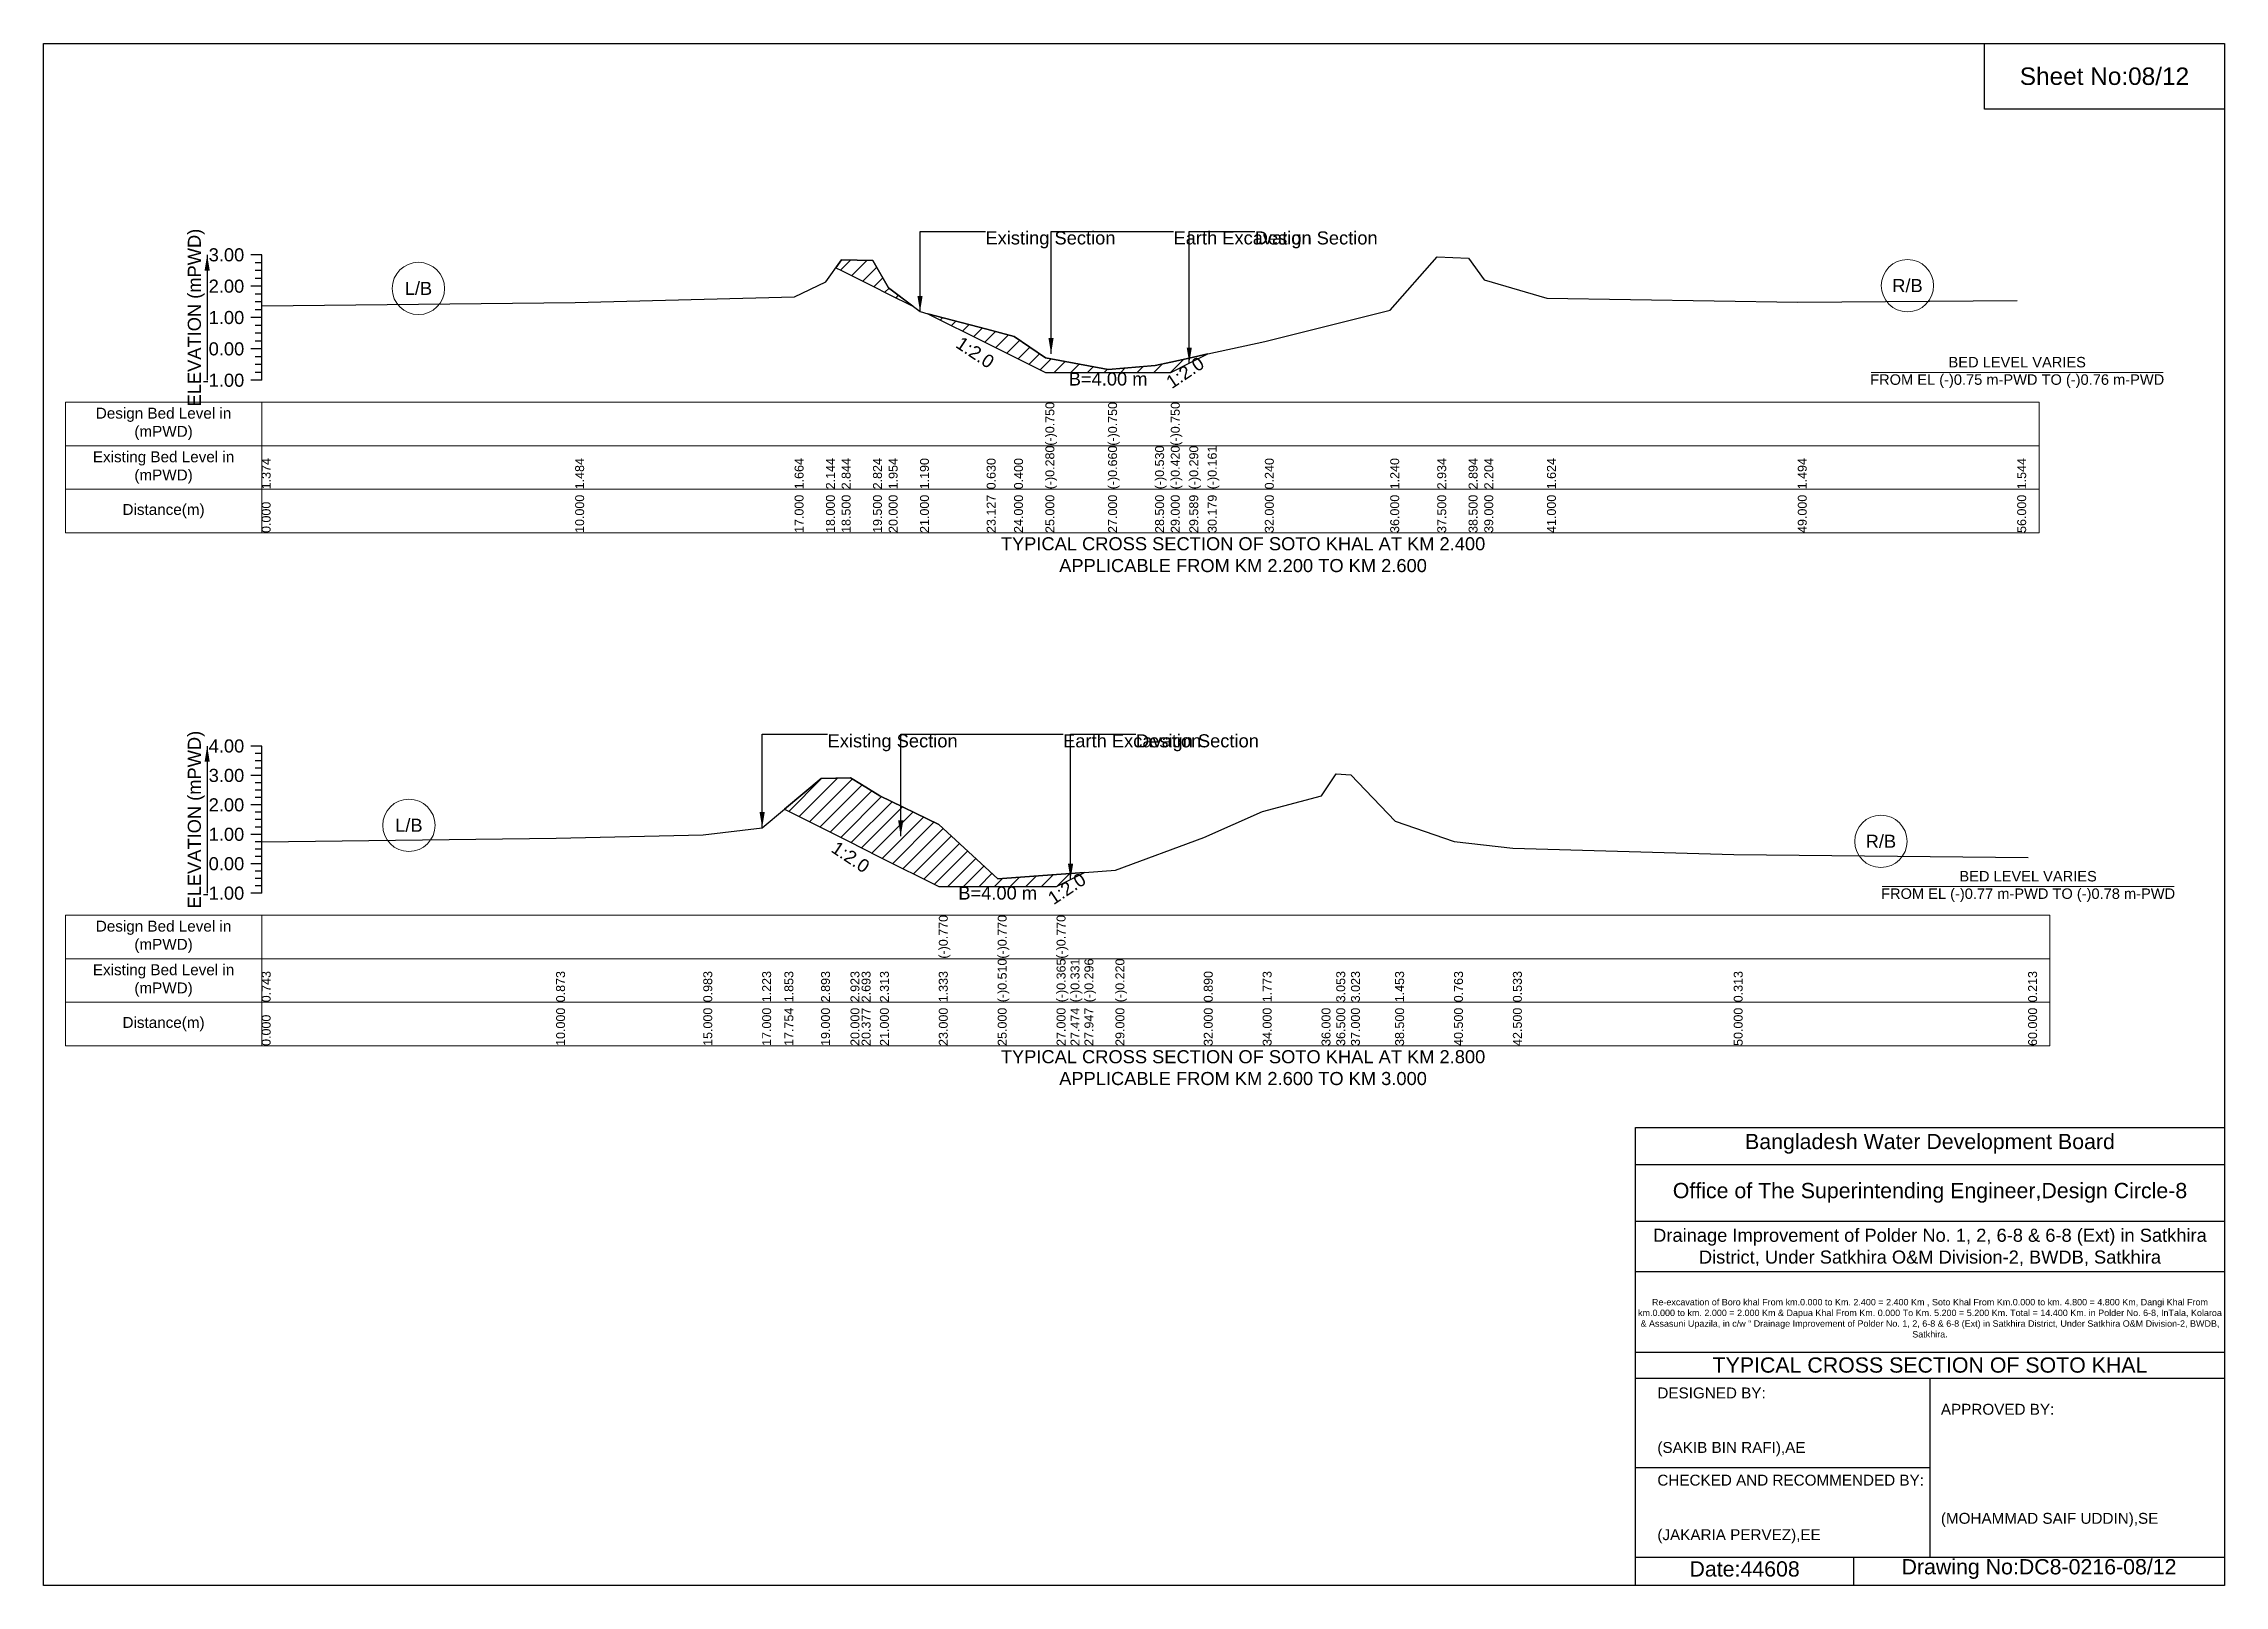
# Model space of a CAD drawing. Header units: inches. Extents: x 91000 to 218000, y -5656 to 30000.
# Drawn here: x 170000 to 178000, y -5656 to 0 of the extents above; entities that cross this region are included whole.
import ezdxf

# ---------------------------------------------------------------- set-up
doc = ezdxf.new("R2010")
doc.units = ezdxf.units.IN
doc.header["$LTSCALE"] = 7
doc.header["$MEASUREMENT"] = 0
for name, color, linetype, lineweight in [('Cross section Data Border', 7, 'Continuous', 9), ('Cross Section Labels', 7, 'Continuous', 9), ('Existing_Bed_Level for Xsection', 7, 'Continuous', 25)]:
    doc.layers.add(name, color=color, linetype=linetype, lineweight=lineweight)
doc.styles.get("Standard").update_dxf_attribs({"font": 'arial.ttf'})
doc.dimstyles.get("Standard").update_dxf_attribs({"dimtxt": 0.18, "dimasz": 0.18, "dimexe": 0.18, "dimexo": 0.0625, "dimgap": 0.09, "dimtad": 0, "dimtih": 1, "dimtoh": 1, "dimdec": 4, "dimzin": 0, "dimdsep": 46, "dimtxsty": 'Standard', "dimcen": 0.09, "dimadec": 0, "dimazin": 0, "dimtfac": 1, "dimtdec": 4, "dimtofl": 0, "dimtmove": 0, "dimatfit": 3, "dimfxl": 1, "dimtolj": 1, "dimtzin": 0, "dimarcsym": 0})

msp = doc.modelspace()

# ---------------------------------------------------------------- texts
at = {"attachment_point": 5}
for s, insert, char_height in [('Sheet No:08/12', (177560, -120), 64), ('Bangladesh Water Development Board', (176920, -4036), 56), ('Office of The Superintending Engineer,Design Circle-8', (176920, -4216), 56)]:
    msp.add_mtext(s, dxfattribs=dict(at, insert=insert, char_height=char_height))
for s, insert, char_height, width, attachment_point in [('Drainage Improvement of Polder No. 1, 2, 6-8 & 6-8 (Ext) in Satkhira District, Under Satkhira O&M Division-2, BWDB, Satkhira', (176920, -4416), 48, 2240, 5), ('Re-excavation of Boro khal From km.0.000 to Km. 2.400 = 2.400 Km , Soto Khal From Km.0.000 to km. 4.800 = 4.800 Km, Dangi Khal From km.0.000 to km. 2.000 = 2.000 Km & Dapua Khal From Km. 0.000 To Km. 5.200 = 5.200 Km. Total = 14.400 Km. in Polder No. 6-8, InTala, Kolaroa & Assasuni Upazila, in c/w “ Drainage Improvement of Polder No. 1, 2, 6-8 & 6-8 (Ext) in Satkhira District, Under Satkhira O&M Division-2, BWDB, Satkhira.', (176920, -4676), 23.565, 2160, 5), ('TYPICAL CROSS SECTION OF SOTO KHAL', (176920, -4848), 56, 2240, 5), ('DESIGNED BY:^J^J^J(SAKIB BIN RAFI),AE', (175920, -5056), 40, 1120, 4), ('APPROVED BY:^J^J^J^J^J^J(MOHAMMAD SAIF UDDIN),SE', (176960, -5216), 40, 1120, 4), ('CHECKED AND RECOMMENDED BY:^J^J^J(JAKARIA PERVEZ),EE', (175920, -5376), 40, 1120, 4), ('Date:44608', (176240, -5596), 56, 1120, 5), ('Drawing No:DC8-0216-08/12', (177320, -5596), 56, 1760, 5)]:
    msp.add_mtext(s, dxfattribs=dict(insert=insert, char_height=char_height, width=width, attachment_point=attachment_point))
at = {"layer": 'Cross section Data Border', "char_height": 40, "width": 640, "attachment_point": 5}
for s, insert in [('Design Bed Level in (mPWD)', (170440, -1395.1)), ('Existing Bed Level in (mPWD)', (170440, -1555.1)), ('Distance(m)', (170440, -1715.1)), ('Design Bed Level in (mPWD)', (170440, -3276.9)), ('Existing Bed Level in (mPWD)', (170440, -3436.9)), ('Distance(m)', (170440, -3596.9))]:
    msp.add_mtext(s, dxfattribs=dict(at, insert=insert))
at = {"layer": 'Cross Section Labels'}
for s, insert, char_height, attachment_point in [('Existing Section', (173455, -688.8), 48, 1), ('Earth Excavation', (174145, -688.8), 48, 1), ('Design Section', (174442.8, -688.8), 48, 1), ('L/B', (171375, -898.3), 48, 5), ('R/B', (176837.5, -887.9), 48, 5), ('BED LEVEL VARIES ^JFROM EL (-)0.75 m-PWD TO (-)0.76 m-PWD', (177240, -1206.3), 38.4, 5), ('B=4.00 m', (173905, -1206.3), 48, 2), ('TYPICAL CROSS SECTION OF SOTO KHAL AT KM 2.400^JAPPLICABLE FROM KM 2.200 TO KM 2.600', (174400, -1875.1), 48, 5), ('Existing Section', (172876, -2533.7), 48, 1), ('Earth Excavation', (173740, -2533.7), 48, 1), ('Design Section', (174007.2, -2533.7), 48, 1), ('L/B', (171340, -2867.7), 48, 5), ('R/B', (176740, -2926.5), 48, 5), ('BED LEVEL VARIES ^JFROM EL (-)0.77 m-PWD TO (-)0.78 m-PWD', (177280, -3092.1), 38.4, 5), ('B=4.00 m', (173500, -3092.1), 48, 2), ('TYPICAL CROSS SECTION OF SOTO KHAL AT KM 2.800^JAPPLICABLE FROM KM 2.600 TO KM 3.000', (174400, -3756.9), 48, 5)]:
    msp.add_mtext(s, dxfattribs=dict(at, insert=insert, char_height=char_height, attachment_point=attachment_point))
at = {"layer": 'Cross Section Labels', "char_height": 48, "attachment_point": 2}
for insert, rotation in [((173430.8, -1113), 326.30993), ((174174, -1186.8), 33.69007), ((172973.7, -2963.9), 326.30993), ((173740.2, -3080), 33.69007)]:
    msp.add_mtext('1:2.0', dxfattribs=dict(at, insert=insert, rotation=rotation))
at = {"layer": 'Existing_Bed_Level for Xsection', "rotation": 90}
for s, insert, char_height, attachment_point in [('ELEVATION (mPWD)', (170560, -1005.1), 48, 5), ('(-)0.750', (173675, -1475.1), 32.8, 1), ('(-)0.750', (173905, -1475.1), 32.8, 1), ('(-)0.750', (174135, -1475.1), 32.8, 1), ('(-)0.280', (173675, -1635.1), 32.8, 1), ('(-)0.660', (173905, -1635.1), 32.8, 1), ('(-)0.530', (174077.5, -1635.1), 32.8, 1), ('(-)0.420', (174135, -1635.1), 32.8, 1), ('(-)0.290', (174202.8, -1635.1), 32.8, 1), ('(-)0.161', (174270.5, -1635.1), 32.8, 1), ('1.374', (170800, -1635.1), 32.8, 1), ('1.484', (171950, -1635.1), 32.8, 1), ('1.664', (172755, -1635.1), 32.8, 1), ('2.144', (172870, -1635.1), 32.8, 1), ('2.844', (172927.5, -1635.1), 32.8, 1), ('2.824', (173042.5, -1635.1), 32.8, 1), ('1.954', (173100, -1635.1), 32.8, 1), ('1.190', (173215, -1635.1), 32.8, 1), ('0.630', (173459.6, -1635.1), 32.8, 1), ('0.400', (173560, -1635.1), 32.8, 1), ('0.240', (174480, -1635.1), 32.8, 1), ('1.240', (174940, -1635.1), 32.8, 1), ('2.934', (175112.5, -1635.1), 32.8, 1), ('2.894', (175227.5, -1635.1), 32.8, 1), ('2.204', (175285, -1635.1), 32.8, 1), ('1.624', (175515, -1635.1), 32.8, 1), ('1.494', (176435, -1635.1), 32.8, 1), ('1.544', (177240, -1635.1), 32.8, 1), ('10.000', (171950, -1795.1), 32.8, 1), ('17.000', (172755, -1795.1), 32.8, 1), ('18.000', (172870, -1795.1), 32.8, 1), ('18.500', (172927.5, -1795.1), 32.8, 1), ('19.500', (173042.5, -1795.1), 32.8, 1), ('20.000', (173100, -1795.1), 32.8, 1), ('21.000', (173215, -1795.1), 32.8, 1), ('23.127', (173459.6, -1795.1), 32.8, 1), ('24.000', (173560, -1795.1), 32.8, 1), ('25.000', (173675, -1795.1), 32.8, 1), ('27.000', (173905, -1795.1), 32.8, 1), ('28.500', (174077.5, -1795.1), 32.8, 1), ('29.000', (174135, -1795.1), 32.8, 1), ('29.589', (174202.8, -1795.1), 32.8, 1), ('30.179', (174270.5, -1795.1), 32.8, 1), ('32.000', (174480, -1795.1), 32.8, 1), ('36.000', (174940, -1795.1), 32.8, 1), ('37.500', (175112.5, -1795.1), 32.8, 1), ('38.500', (175227.5, -1795.1), 32.8, 1), ('39.000', (175285, -1795.1), 32.8, 1), ('41.000', (175515, -1795.1), 32.8, 1), ('49.000', (176435, -1795.1), 32.8, 1), ('56.000', (177240, -1795.1), 32.8, 1), ('0.000', (170800, -1795.1), 32.8, 1), ('ELEVATION (mPWD)', (170560, -2846.9), 48, 5), ('(-)0.770', (173284, -3356.9), 32.8, 1), ('(-)0.770', (173500, -3356.9), 32.8, 1), ('(-)0.770', (173716, -3356.9), 32.8, 1), ('(-)0.510', (173500, -3516.9), 32.8, 1), ('(-)0.365', (173716, -3516.9), 32.8, 1), ('(-)0.331', (173767.2, -3516.9), 32.8, 1), ('(-)0.296', (173818.3, -3516.9), 32.8, 1), ('(-)0.220', (173932, -3516.9), 32.8, 1), ('0.743', (170800, -3516.9), 32.8, 1), ('0.873', (171880, -3516.9), 32.8, 1), ('0.983', (172420, -3516.9), 32.8, 1), ('1.223', (172636, -3516.9), 32.8, 1), ('1.853', (172717.5, -3516.9), 32.8, 1), ('2.893', (172852, -3516.9), 32.8, 1), ('2.923', (172960, -3516.9), 32.8, 1), ('2.693', (173000.7, -3516.9), 32.8, 1), ('2.313', (173068, -3516.9), 32.8, 1), ('1.333', (173284, -3516.9), 32.8, 1), ('0.890', (174256, -3516.9), 32.8, 1), ('1.773', (174472, -3516.9), 32.8, 1), ('3.053', (174742, -3516.9), 32.8, 1), ('3.023', (174796, -3516.9), 32.8, 1), ('1.453', (174958, -3516.9), 32.8, 1), ('0.763', (175174, -3516.9), 32.8, 1), ('0.533', (175390, -3516.9), 32.8, 1), ('0.313', (176200, -3516.9), 32.8, 1), ('0.213', (177280, -3516.9), 32.8, 1), ('0.000', (170800, -3676.9), 32.8, 1), ('10.000', (171880, -3676.9), 32.8, 1), ('15.000', (172420, -3676.9), 32.8, 1), ('17.000', (172636, -3676.9), 32.8, 1), ('17.754', (172717.5, -3676.9), 32.8, 1), ('19.000', (172852, -3676.9), 32.8, 1), ('20.000', (172960, -3676.9), 32.8, 1), ('20.377', (173000.7, -3676.9), 32.8, 1), ('21.000', (173068, -3676.9), 32.8, 1), ('23.000', (173284, -3676.9), 32.8, 1), ('25.000', (173500, -3676.9), 32.8, 1), ('27.000', (173716, -3676.9), 32.8, 1), ('27.474', (173767.2, -3676.9), 32.8, 1), ('27.947', (173818.3, -3676.9), 32.8, 1), ('29.000', (173932, -3676.9), 32.8, 1), ('32.000', (174256, -3676.9), 32.8, 1), ('34.000', (174472, -3676.9), 32.8, 1), ('36.000', (174688, -3676.9), 32.8, 1), ('36.500', (174742, -3676.9), 32.8, 1), ('37.000', (174796, -3676.9), 32.8, 1), ('38.500', (174958, -3676.9), 32.8, 1), ('40.500', (175174, -3676.9), 32.8, 1), ('42.500', (175390, -3676.9), 32.8, 1), ('50.000', (176200, -3676.9), 32.8, 1), ('60.000', (177280, -3676.9), 32.8, 1)]:
    msp.add_mtext(s, dxfattribs=dict(at, insert=insert, char_height=char_height, attachment_point=attachment_point))
at = {"layer": 'Existing_Bed_Level for Xsection', "char_height": 48, "attachment_point": 6}
for s, insert in [('3.00', (170736, -775.1)), ('2.00', (170736, -890.1)), ('1.00', (170736, -1005.1)), ('0.00', (170736, -1120.1)), ('-1.00', (170736, -1235.1)), ('4.00', (170736, -2576.9)), ('3.00', (170736, -2684.9)), ('2.00', (170736, -2792.9)), ('1.00', (170736, -2900.9)), ('0.00', (170736, -3008.9)), ('-1.00', (170736, -3116.9))]:
    msp.add_mtext(s, dxfattribs=dict(at, insert=insert))

# ---------------------------------------------------------------- hatches: boundary and pattern name
at = {"layer": 'Existing_Bed_Level for Xsection'}
h = msp.add_hatch(dxfattribs=at)
h.set_pattern_fill('ANSI31', color=256, scale=345, style=0)
h.paths.add_polyline_path([(172906.7, -822.2), (172927.5, -832.6), (173042.5, -890.1), (173100, -918.8), (173188.9, -963.3), (173100, -895.4), (173042.5, -795.3), (172927.5, -793)])
h = msp.add_hatch(dxfattribs=at)
h.set_pattern_fill('ANSI31', color=256, scale=345, style=0)
h.paths.add_polyline_path([(173244.2, -990.9), (173459.6, -1098.6), (173560, -1148.8), (173675, -1206.3), (173905, -1206.3), (174077.5, -1206.3), (174135, -1206.3), (174202.8, -1172.5), (174270.5, -1138.6), (174202.8, -1153.5), (174135, -1168.4), (174077.5, -1181), (173905, -1196), (173675, -1152.3), (173560, -1074.1), (173459.6, -1047.7)])
h = msp.add_hatch(dxfattribs=at)
h.set_pattern_fill('ANSI31', color=256, scale=324, style=0)
h.paths.add_polyline_path([(172717.5, -2808.8), (172852, -2876.1), (172960, -2930.1), (173000.7, -2950.4), (173068, -2984.1), (173284, -3092.1), (173500, -3092.1), (173716, -3092.1), (173767.2, -3066.5), (173818.3, -3040.9), (173767.2, -3044.6), (173716, -3048.3), (173500, -3064), (173284, -2865), (173068, -2759.1), (173000.7, -2718.1), (172960, -2693.2), (172852, -2696.5)])

# ---------------------------------------------------------------- linework, layer by layer
for points in [[(170000, 0), (178000, 0), (178000, -5656), (170000, -5656)], [(177120, 0), (178000, 0), (178000, -240), (177120, -240)]]:
    msp.add_lwpolyline(points, close=True)
for points in [[(175840, -5656), (175840, -3976), (178000, -3976)], [(175840, -4112), (178000, -4112)], [(175840, -4320), (178000, -4320)], [(175840, -4504), (178000, -4504)], [(175840, -4800), (178000, -4800)], [(175840, -4896), (178000, -4896)], [(176920, -4896), (176920, -5552)], [(175840, -5224), (176920, -5224)], [(175840, -5552), (178000, -5552)], [(176640, -5552), (176640, -5656)]]:
    msp.add_lwpolyline(points)
at = {"layer": 'Cross section Data Border'}
for points in [[(170080, -1315.1), (177320, -1315.1), (177320, -1795.1), (170080, -1795.1)], [(170080, -3196.9), (177360, -3196.9), (177360, -3676.9), (170080, -3676.9)]]:
    msp.add_lwpolyline(points, close=True, dxfattribs=at)
for points in [[(170800, -1315.1), (170800, -1795.1)], [(170080, -1475.1), (177320, -1475.1)], [(170080, -1635.1), (177320, -1635.1)], [(170800, -3196.9), (170800, -3676.9)], [(170080, -3356.9), (177360, -3356.9)], [(170080, -3516.9), (177360, -3516.9)]]:
    msp.add_lwpolyline(points, dxfattribs=at)
at = {"layer": 'Cross Section Labels'}
for points in [[(176704.2, -1206.3), (177775.8, -1206.3)], [(176744.2, -3092.1), (177815.8, -3092.1)]]:
    msp.add_lwpolyline(points, dxfattribs=at)
for centre in [(176837.5, -887.9), (171375, -898.3), (171340, -2867.7), (176740, -2926.5)]:
    msp.add_circle(centre, 96, dxfattribs=at)
at = {"layer": 'Existing_Bed_Level for Xsection'}
for points in [[(170800, -775.1), (170760, -775.1)], [(170800, -1235.1), (170800, -1120.1), (170800, -1005.1), (170800, -890.1), (170800, -775.1)], [(170800, -962.1), (171950, -949.4), (172755, -928.7), (172870, -873.5), (172927.5, -793), (173042.5, -795.3), (173100, -895.4), (173215, -983.2), (173244.2, -990.9), (173459.6, -1047.7), (173560, -1074.1), (173675, -1152.3), (173675, -1152.3), (173905, -1196), (173905, -1196), (174077.5, -1181), (174135, -1168.4), (174135, -1168.4), (174202.8, -1153.5), (174270.5, -1138.6), (174480, -1092.5), (174940, -977.5), (175112.5, -782.7), (175227.5, -787.3), (175285, -866.6), (175515, -933.3), (176435, -948.3), (177240, -942.5)], [(170800, -803.8), (170776, -803.8)], [(170800, -832.6), (170776, -832.6)], [(170800, -861.3), (170776, -861.3)], [(170800, -890.1), (170760, -890.1)], [(170800, -918.8), (170776, -918.8)], [(170800, -947.6), (170776, -947.6)], [(170800, -1005.1), (170760, -1005.1)], [(170800, -976.3), (170776, -976.3)], [(170800, -1033.8), (170776, -1033.8)], [(170800, -1062.6), (170776, -1062.6)], [(170800, -1091.3), (170776, -1091.3)], [(170800, -1120.1), (170760, -1120.1)], [(170800, -1148.8), (170776, -1148.8)], [(170800, -1177.6), (170776, -1177.6)], [(170800, -1235.1), (170760, -1235.1)], [(170800, -1206.3), (170776, -1206.3)], [(170800, -2576.9), (170760, -2576.9)], [(170800, -2603.9), (170776, -2603.9)], [(170800, -2630.9), (170776, -2630.9)], [(170800, -3116.9), (170800, -3008.9), (170800, -2900.9), (170800, -2792.9), (170800, -2684.9), (170800, -2576.9)], [(170800, -2684.9), (170760, -2684.9)], [(170800, -2657.9), (170776, -2657.9)], [(170800, -2711.9), (170776, -2711.9)], [(170800, -2928.7), (171880, -2914.6), (172420, -2902.8), (172636, -2876.8), (172717.5, -2808.8), (172852, -2696.5), (172960, -2693.2), (173000.7, -2718.1), (173068, -2759.1), (173284, -2865), (173284, -2865), (173500, -3064), (173500, -3064), (173716, -3048.3), (173716, -3048.3), (173767.2, -3044.6), (173818.3, -3040.9), (173932, -3032.7), (174256, -2912.8), (174472, -2817.4), (174688, -2759.1), (174742, -2679.2), (174796, -2682.4), (174958, -2852), (175174, -2926.5), (175390, -2951.4), (176200, -2975.1), (177280, -2985.9)], [(170800, -2792.9), (170760, -2792.9)], [(170800, -2738.9), (170776, -2738.9)], [(170800, -2765.9), (170776, -2765.9)], [(170800, -2819.9), (170776, -2819.9)], [(170800, -2846.9), (170776, -2846.9)], [(170800, -2873.9), (170776, -2873.9)], [(170800, -2900.9), (170760, -2900.9)], [(170800, -2927.9), (170776, -2927.9)], [(170800, -2954.9), (170776, -2954.9)], [(170800, -3008.9), (170760, -3008.9)], [(170800, -2981.9), (170776, -2981.9)], [(170800, -3035.9), (170776, -3035.9)], [(170800, -3116.9), (170760, -3116.9)], [(170800, -3062.9), (170776, -3062.9)], [(170800, -3089.9), (170776, -3089.9)]]:
    msp.add_lwpolyline(points, dxfattribs=at)
for points in [[(172906.7, -822.2), (172927.5, -832.6), (173042.5, -890.1), (173100, -918.8), (173188.9, -963.3), (173100, -895.4), (173042.5, -795.3), (172927.5, -793)], [(173244.2, -990.9), (173244.2, -990.9), (173459.6, -1098.6), (173560, -1148.8), (173675, -1206.3), (173675, -1206.3), (173905, -1206.3), (173905, -1206.3), (174077.5, -1206.3), (174135, -1206.3), (174135, -1206.3), (174202.8, -1172.5), (174270.5, -1138.6), (174270.5, -1138.6), (174270.5, -1138.6), (174202.8, -1153.5), (174135, -1168.4), (174135, -1168.4), (174077.5, -1181), (173905, -1196), (173905, -1196), (173675, -1152.3), (173675, -1152.3), (173560, -1074.1), (173459.6, -1047.7), (173244.2, -990.9)], [(172717.5, -2808.8), (172852, -2876.1), (172960, -2930.1), (173000.7, -2950.4), (173068, -2984.1), (173284, -3092.1), (173284, -3092.1), (173500, -3092.1), (173500, -3092.1), (173716, -3092.1), (173716, -3092.1), (173767.2, -3066.5), (173818.3, -3040.9), (173818.3, -3040.9), (173818.3, -3040.9), (173767.2, -3044.6), (173716, -3048.3), (173716, -3048.3), (173500, -3064), (173500, -3064), (173284, -2865), (173284, -2865), (173068, -2759.1), (173000.7, -2718.1), (172960, -2693.2), (172852, -2696.5)]]:
    msp.add_lwpolyline(points, close=True, dxfattribs=at)

msp.set_redraw_order([(e.dxf.handle, doc.entitydb.next_handle()) for e in msp.query("TEXT MTEXT ATTDEF DIMENSION ARC_DIMENSION")])  # texts and dimensions are drawn at this point

# ---------------------------------------------------------------- leaders
at = {"layer": 'Cross Section Labels', "annotation_type": 0, "has_hookline": 1, "hookline_direction": 0}
for points, text_width in [([(173215, -983.2), (173215, -688.8), (173454.9, -688.8)], 467.2), ([(173695.7, -1137.5), (173695.7, -688.8), (174144.9, -688.8)], 497), ([(174202.8, -1172.5), (174202.8, -688.8), (174442.7, -688.8)], 441.2), ([(172636, -2876.8), (172636, -2533.7), (172875.9, -2533.7)], 467.2), ([(173144.2, -2907.6), (173144.2, -2533.7), (173739.9, -2533.7)], 497), ([(173767.2, -3066.5), (173767.2, -2533.7), (174007.1, -2533.7)], 441.2)]:
    msp.add_leader(points, dimstyle='Standard', override={"dimasz": 57.6}, dxfattribs=dict(at, text_width=text_width))
at = {"layer": 'Existing_Bed_Level for Xsection'}
for points in [[(170600, -775.1), (170600, -1235.1)], [(170600, -2576.9), (170600, -3116.9)]]:
    msp.add_leader(points, dimstyle='Standard', override={"dimasz": 57.6}, dxfattribs=at)

doc.saveas('drawing.dxf')
